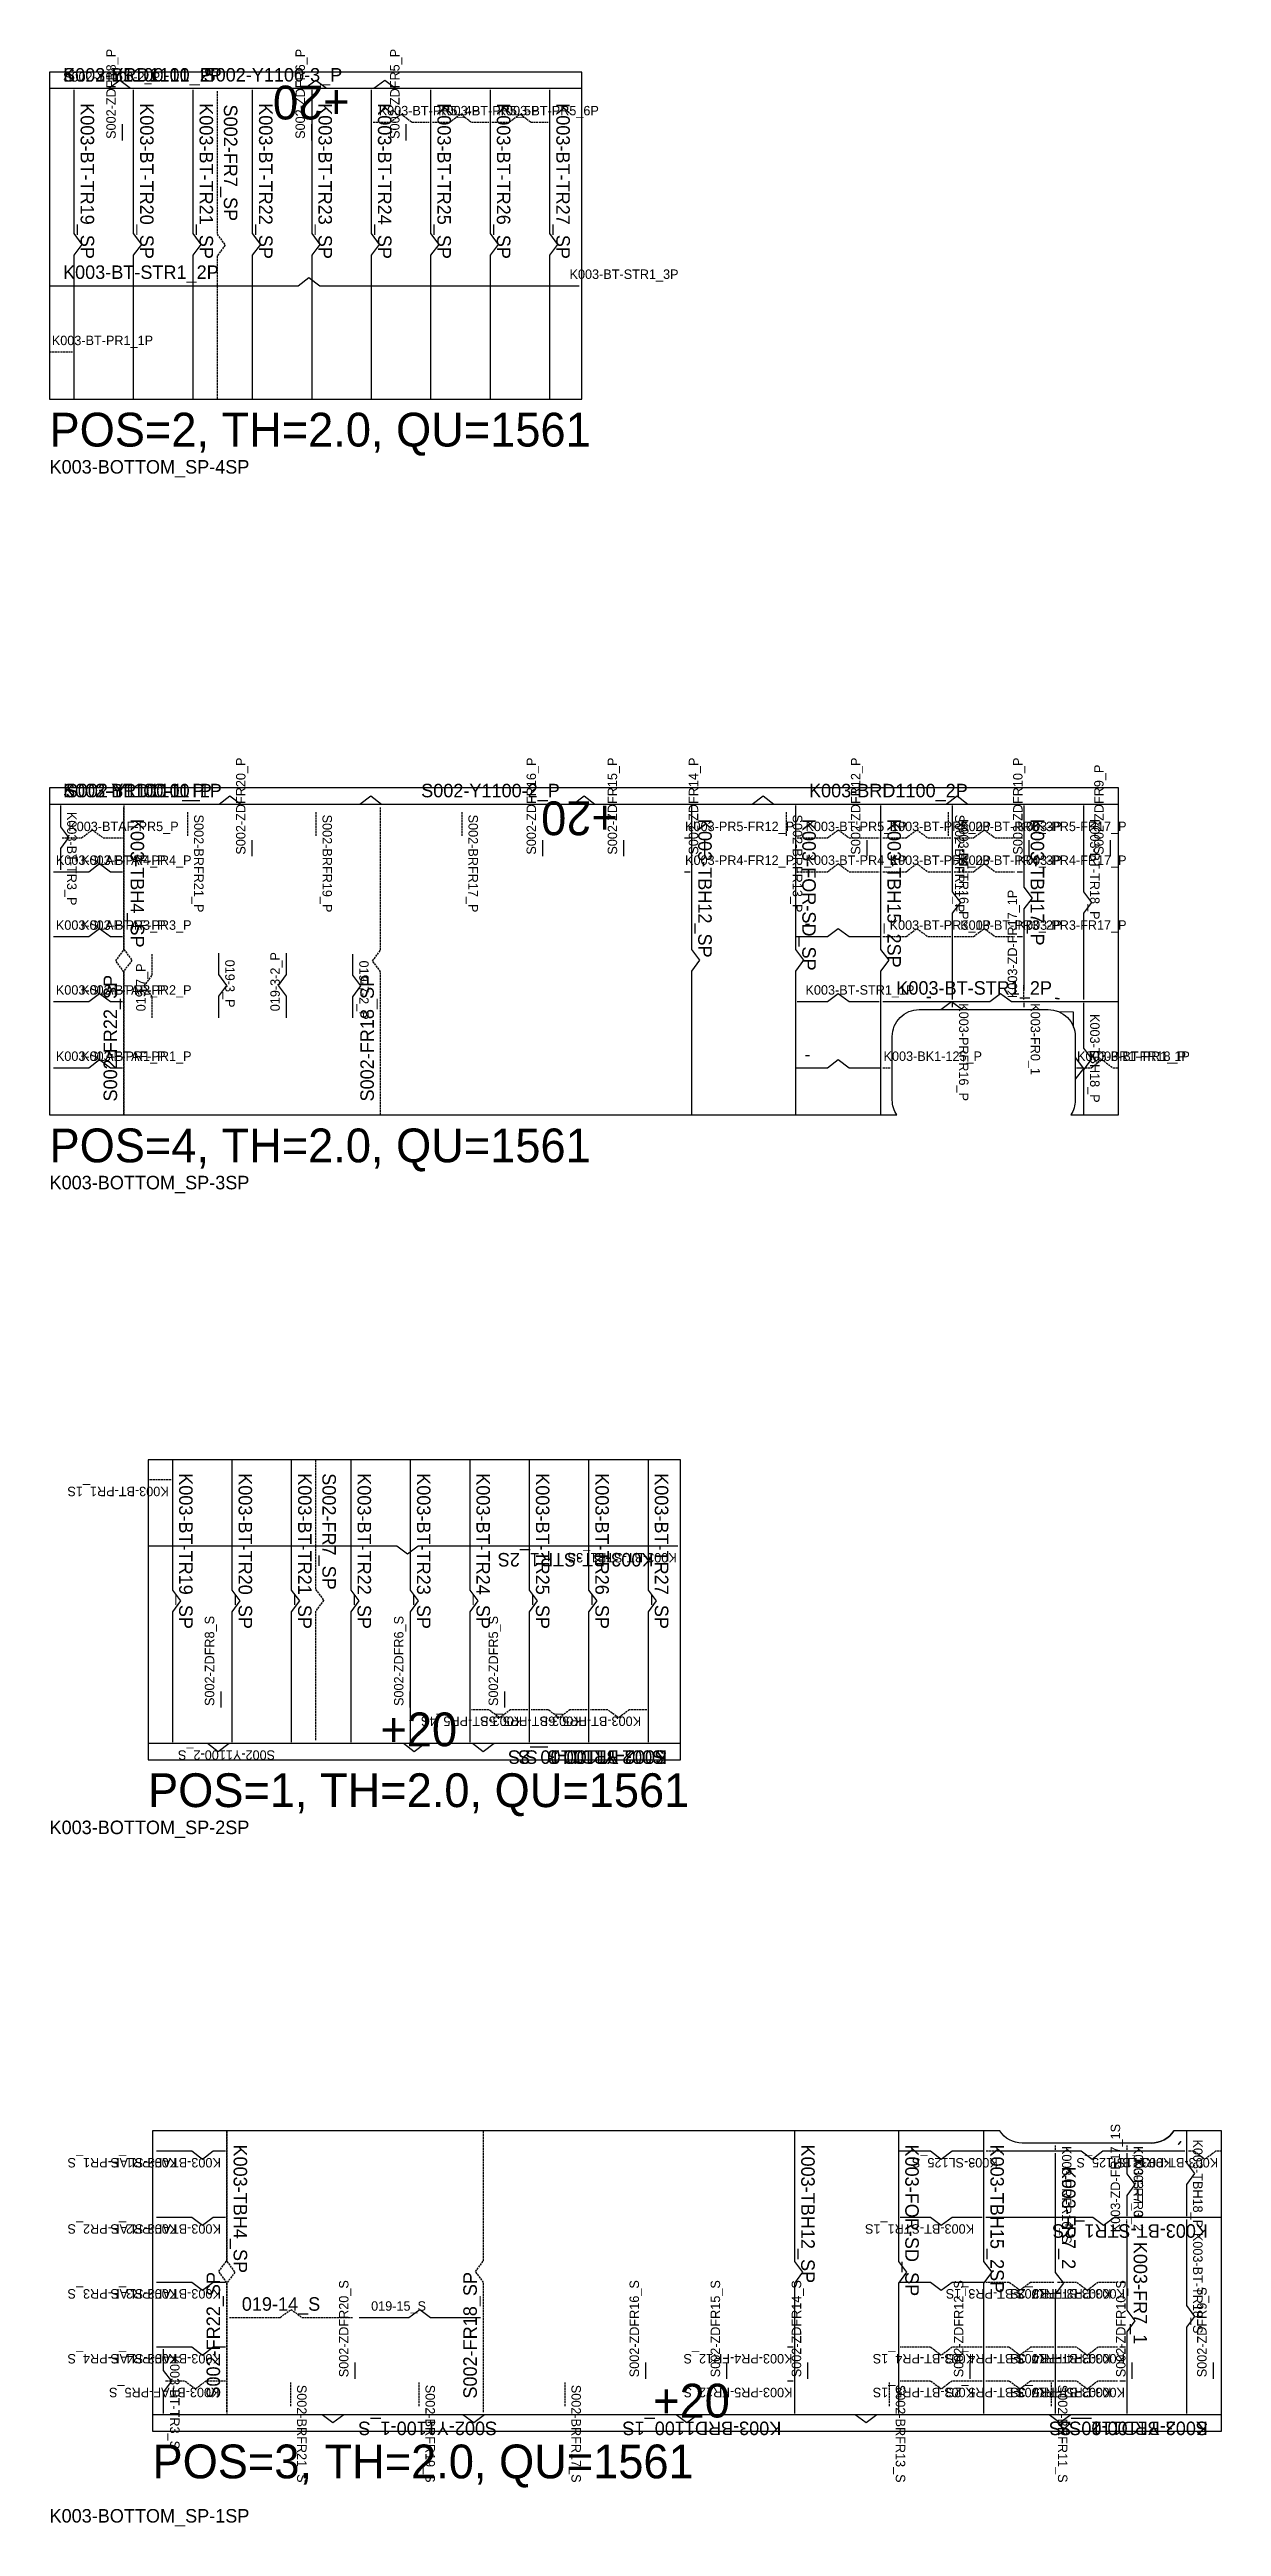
# Model space of a CAD drawing. Header units: inches. Extents: x -22688 to 5506, y -4302 to 14985.
# Drawn here: x -22688 to -18352, y 4828 to 13990 of the extents above; entities that cross this region are included whole.
import ezdxf

# ---------------------------------------------------------------- set-up
doc = ezdxf.new("R2010")
doc.units = ezdxf.units.IN
doc.header["$MEASUREMENT"] = 0
doc.linetypes.add('Dashed', pattern=[10, 7.5, -2.5])
doc.layers.get('0').update_dxf_attribs({"linetype": 'CONTINUOUS'})

msp = doc.modelspace()

# ---------------------------------------------------------------- texts
at = {"color": 7}
for s, height, rotation, p in [('S002-ZDFR8_P', 34.999999, 90, (-22442.809934, 13659.59392)), ('S002-ZDFR6_P', 34.999999, 90, (-21742.809934, 13659.59392)), ('S002-ZDFR5_P', 34.999999, 90, (-21392.809934, 13659.59392)), ('+20', 125, 180, (-21577.810545, 13856.594042)), ('K003-BT-TR19_SP', 50, 270, (-22572.81024, 13791.593127)), ('K003-BT-TR20_SP', 50, 270, (-22352.809782, 13791.593127)), ('K003-BT-TR21_SP', 50, 270, (-22132.810087, 13791.593127)), ('S002-FR7_SP', 50, 270, (-22042.809934, 13786.592821)), ('K003-BT-TR22_SP', 50, 270, (-21912.810392, 13791.593127)), ('K003-BT-TR23_SP', 50, 270, (-21692.809934, 13791.593127)), ('K003-BT-TR24_SP', 50, 270, (-21472.81024, 13791.593127)), ('K003-BT-TR25_SP', 50, 270, (-21252.810545, 13791.593127)), ('K003-BT-TR26_SP', 50, 270, (-21032.809324, 13791.593127)), ('K003-BT-TR27_SP', 50, 270, (-20812.809629, 13791.593127)), ('S002-ZDFR20_P', 34.999999, 90, (-21962.809629, 11012.09331)), ('S002-ZDFR16_P', 34.999999, 90, (-20887.809629, 11012.09331)), ('S002-ZDFR15_P', 34.999999, 90, (-20587.809629, 11012.09331)), ('S002-ZDFR14_P', 34.999999, 90, (-20287.809629, 11012.09331)), ('S002-ZDFR12_P', 34.999999, 90, (-19687.809629, 11012.09331)), ('S002-ZDFR10_P', 34.999999, 90, (-19087.809629, 11012.09331)), ('S002-ZDFR9_P', 34.999999, 90, (-18787.809629, 11012.09331)), ('+20', 125, 180, (-20585.31024, 11209.093432)), ('K003-BT-TR3_P', 34.999999, 270, (-22622.809477, 11170.293383)), ('K003-TBH4_SP', 50, 270, (-22387.809629, 11144.092516)), ('S002-BRFR21_P', 34.999999, 270, (-22152.809782, 11160.092883)), ('S002-BRFR19_P', 34.999999, 270, (-21677.809782, 11160.092883)), ('S002-BRFR17_P', 34.999999, 270, (-21137.809629, 11160.092883)), ('K003-TBH12_SP', 50, 270, (-20287.809629, 11144.092516)), ('S002-BRFR13_P', 34.999999, 270, (-19937.809629, 11160.092883)), ('K003-FOR-SD_SP', 50, 270, (-19902.809019, 11144.092516)), ('K003-TBH15_2SP', 50, 270, (-19587.809629, 11144.092516)), ('S002-BRFR11_P', 34.999999, 270, (-19337.809629, 11160.092883)), ('K003-BT-TR16_P', 34.999999, 270, (-19322.81024, 11144.092516)), ('K003-TBH17_P', 50, 270, (-19057.809324, 11144.092516)), ('K003-BT-TR18_P', 34.999999, 270, (-18837.809629, 11144.092516)), ('K003-ZD-FR17_1P', 34.999999, 90, (-19107.809324, 10481.383471)), ('019-3-2_P', 34.999999, 90, (-21835.809965, 10432.926134)), ('S002-FR22_SP', 50, 90, (-22437.809629, 10099.092821)), ('019-7_P', 34.999999, 90, (-22332.49423, 10432.564501)), ('019-3_P', 34.999999, 270, (-22037.809629, 10623.595385)), ('019-7-2_P', 34.999999, 270, (-21542.019529, 10620.340685)), ('S002-FR18_SP', 50, 90, (-21487.809629, 10099.092821)), ('K003-PRFR16_P', 34.999999, 270, (-19322.81024, 10462.49309)), ('K003-FR0_1', 34.999999, 270, (-19057.809324, 10462.49309)), ('-', 50, 351, (-18973.255796, 10462.554125)), ('-', 50, 351, (-18973.255796, 10462.554125)), ('K003-TBH18_P', 34.999999, 270, (-18837.809629, 10422.592883)), ('K003-BT-TR19_SP', 50, 270, (-22208.309812, 8724.092821)), ('K003-BT-TR20_SP', 50, 270, (-21988.309355, 8724.092821)), ('K003-BT-TR21_SP', 50, 270, (-21768.30966, 8724.092821)), ('S002-FR7_SP', 50, 270, (-21678.309507, 8724.092821)), ('K003-BT-TR22_SP', 50, 270, (-21548.309202, 8724.092821)), ('K003-BT-TR23_SP', 50, 270, (-21328.309507, 8724.092821)), ('K003-BT-TR24_SP', 50, 270, (-21108.309812, 8724.092821)), ('K003-BT-TR25_SP', 50, 270, (-20888.310117, 8724.092821)), ('K003-BT-TR26_SP', 50, 270, (-20668.308897, 8724.092821)), ('K003-BT-TR27_SP', 50, 270, (-20448.309202, 8724.092821)), ('K003-BT-PR1_1S', 34.999999, 180, (-22246.809263, 8674.092821)), ('K003-BT-STR1_2S', 50, 180, (-20453.309507, 8429.093127)), ('K003-BT-STR1_3S', 34.999999, 180, (-20367.309446, 8429.093127)), ('S002-ZDFR8_S', 34.999999, 90, (-22078.309507, 7863.09276)), ('S002-ZDFR6_S', 34.999999, 90, (-21378.309507, 7863.09276)), ('S002-ZDFR5_S', 34.999999, 90, (-21028.309507, 7863.09276)), ('K003-BT-PR5_4S', 34.999999, 180, (-20939.109678, 7824.092821)), ('K003-BT-PR5_5S', 34.999999, 180, (-20719.109983, 7824.092821)), ('K003-BT-PR5_6S', 34.999999, 180, (-20499.108763, 7824.092821)), ('S002-Y1100-2_S', 34.999999, 180, (-21853.309507, 7699.092821)), ('K003-BRD1100_2S', 50, 180, (-20403.309507, 7699.092821)), ('S002-Y1100-10_S', 50, 180, (-20403.309507, 7699.092821)), ('S002-Y1100-3_S', 50, 180, (-20413.310117, 7699.092821)), ('K003-TBH4_SP', 50, 270, (-22006.809873, 6241.203265)), ('K003-TBH12_SP', 50, 270, (-19906.809873, 6241.203265)), ('K003-FOR-SD_SP', 50, 270, (-19521.809263, 6241.203265)), ('K003-TBH15_2SP', 50, 270, (-19206.809873, 6241.203265)), ('K003-PRFR16_S', 34.999999, 270, (-18941.810484, 6235.603289)), ('K003-ZD-FR17_1S', 34.999999, 90, (-18726.809568, 5916.593127)), ('K003-FR7_3', 34.999999, 270, (-18676.809568, 6235.603289)), ('-', 50, 230.969681, (-18514.707823, 6267.486529)), ('K003-TBH18_P', 34.999999, 270, (-18456.809873, 6259.70302)), ('K003-SLAF-PR1_S', 34.999999, 180, (-22215.309782, 6191.203265)), ('K003-BTAF-PR1_S', 34.999999, 180, (-22053.809995, 6191.203265)), ('K003-SL125_S', 34.999999, 180, (-19179.493589, 6191.203265)), ('-', 50, 180, (-19263.160581, 6191.203265)), ('K003-FR7_2', 50, 270, (-18941.810484, 6159.203295)), ('K003-LBH125_S', 34.999999, 180, (-18536.810179, 6191.203265)), ('K003-BT-PR1_1S', 34.999999, 180, (-18364.109678, 6191.203265)), ('K003-FR0_2', 34.999999, 270, (-18676.809568, 6185.903124)), ('K003-SLAF-PR2_S', 34.999999, 180, (-22215.309782, 5946.20357)), ('K003-BTAF-PR2_S', 34.999999, 180, (-22053.809995, 5946.20357)), ('K003-BT-STR1_1S', 34.999999, 180, (-19267.15991, 5946.20357)), ('K003-BT-STR1_2S', 50, 180, (-18401.809568, 5946.20357)), ('K003-FR7_1', 50, 270, (-18676.809568, 5881.203417)), ('K003-BT-TR18_S', 34.999999, 270, (-18456.809873, 5914.2036)), ('K003-SLAF-PR3_S', 34.999999, 180, (-22215.309782, 5706.203417)), ('K003-BTAF-PR3_S', 34.999999, 180, (-22053.809995, 5706.203417)), ('S002-FR22_SP', 50, 90, (-22056.809873, 5301.203112)), ('S002-ZDFR20_S', 34.999999, 90, (-21581.809873, 5380.203204)), ('S002-FR18_SP', 50, 90, (-21106.809873, 5301.203112)), ('S002-ZDFR16_S', 34.999999, 90, (-20506.809873, 5380.203204)), ('S002-ZDFR15_S', 34.999999, 90, (-20206.809873, 5380.203204)), ('S002-ZDFR14_S', 34.999999, 90, (-19906.809873, 5380.203204)), ('K003-BT-PR3_1S', 34.999999, 180, (-18997.009153, 5706.203417)), ('S002-ZDFR12_S', 34.999999, 90, (-19306.809873, 5380.203204)), ('-', 50, 180, (-19263.160581, 5706.203417)), ('K003-BT-PR3_2S', 34.999999, 180, (-18759.109373, 5706.203417)), ('K003-PR3-FR17_S', 34.999999, 180, (-18708.859129, 5706.203417)), ('S002-ZDFR10_S', 34.999999, 90, (-18706.809873, 5380.203204)), ('S002-ZDFR9_S', 34.999999, 90, (-18406.809873, 5380.203204)), ('K003-SLAF-PR4_S', 34.999999, 180, (-22215.309782, 5466.203265)), ('K003-BTAF-PR4_S', 34.999999, 180, (-22053.809995, 5466.203265)), ('K003-BT-TR3_S', 34.999999, 270, (-22241.809721, 5460.403399)), ('K003-PR4-FR12_S', 34.999999, 180, (-19938.859434, 5466.203265)), ('K003-BT-PR4_1S', 34.999999, 180, (-19267.15991, 5466.203265)), ('K003-BT-PR4_2S', 34.999999, 180, (-18997.009153, 5466.203265)), ('K003-BT-PR4_3S', 34.999999, 180, (-18759.109373, 5466.203265)), ('K003-PR4-FR17_S', 34.999999, 180, (-18708.859129, 5466.203265)), ('K003-BTAF-PR5_S', 34.999999, 180, (-22059.110136, 5341.203265)), ('S002-BRFR21_S', 34.999999, 270, (-21771.810026, 5352.203326)), ('S002-BRFR19_S', 34.999999, 270, (-21296.809263, 5352.203326)), ('S002-BRFR17_S', 34.999999, 270, (-20756.809873, 5352.203326)), ('K003-PR5-FR12_S', 34.999999, 180, (-19938.859434, 5341.203265)), ('K003-BT-PR5_1S', 34.999999, 180, (-19267.15991, 5341.203265)), ('S002-BRFR13_S', 34.999999, 270, (-19556.809873, 5352.203326)), ('K003-BT-PR5_2S', 34.999999, 180, (-18997.009153, 5341.203265)), ('K003-BT-PR5_3S', 34.999999, 180, (-18759.109373, 5341.203265)), ('K003-PR5-FR17_S', 34.999999, 180, (-18708.859129, 5341.203265)), ('S002-BRFR11_S', 34.999999, 270, (-18956.809873, 5352.203326)), ('S002-Y1100-1_S', 50, 180, (-21031.809873, 5216.203265)), ('K003-BRD1100_1S', 50, 180, (-19980.309934, 5216.203265)), ('K003-BRD1100_2S', 50, 180, (-18401.809568, 5216.203265)), ('S002-Y1100-10_S', 50, 180, (-18401.809568, 5216.203265)), ('S002-Y1100-2_S', 50, 180, (-18401.809568, 5216.203265))]:
    msp.add_text(s, height=height, rotation=rotation, dxfattribs=at).set_placement(p)
for s, height, p in [('S002-Y1100-2_P', 34.999999, (-22637.810392, 13871.593432)), ('S002-Y1100-11_P', 50, (-22637.810392, 13871.593432)), ('K003-BRD1100_2P', 50, (-22637.810392, 13871.593432)), ('S002-Y1100-3_P', 50, (-22117.809934, 13871.593432)), ('K003-BT-PR5_4P', 34.999999, (-21470.010252, 13746.593432)), ('K003-BT-PR5_5P', 34.999999, (-21250.010557, 13746.593432)), ('K003-BT-PR5_6P', 34.999999, (-21030.010862, 13746.593432)), ('K003-BT-STR1_2P', 50, (-22637.810392, 13141.593127)), ('K003-BT-STR1_3P', 34.999999, (-20763.810606, 13141.593127)), ('K003-BT-PR1_1P', 34.999999, (-22679.309721, 12896.593432)), ('POS=2, TH=2.0, QU=1561', 125, (-22687.810392, 12521.593432)), ('K003-BOTTOM_SP-4SP', 50, (-22687.810392, 12421.593432)), ('S002-Y1100-11_P', 50, (-22637.809629, 11224.092821)), ('K003-BRD1100_1P', 50, (-22637.809629, 11224.092821)), ('S002-Y1100-1_P', 50, (-22627.809782, 11224.092821)), ('S002-Y1100-2_P', 50, (-21312.809629, 11224.092821)), ('K003-BRD1100_2P', 50, (-19877.809019, 11224.092821)), ('K003-BTAF-PR5_P', 34.999999, (-22618.50955, 11099.092821)), ('K003-PR5-FR12_P', 34.999999, (-20336.259336, 11099.092821)), ('K003-BT-PR5_1P', 34.999999, (-19890.959043, 11099.092821)), ('K003-BT-PR5_2P', 34.999999, (-19579.609556, 11099.092821)), ('K003-BT-PR5_3P', 34.999999, (-19318.510313, 11099.092821)), ('K003-PR5-FR17_P', 34.999999, (-19106.260557, 11099.092821)), ('K003-SLAF-PR4_P', 34.999999, (-22664.309568, 10974.092821)), ('K003-BTAF-PR4_P', 34.999999, (-22570.809812, 10974.092821)), ('K003-PR4-FR12_P', 34.999999, (-20336.259336, 10974.092821)), ('K003-BT-PR4_1P', 34.999999, (-19890.959043, 10974.092821)), ('K003-BT-PR4_2P', 34.999999, (-19579.609556, 10974.092821)), ('K003-BT-PR4_3P', 34.999999, (-19318.510313, 10974.092821)), ('K003-PR4-FR17_P', 34.999999, (-19106.260557, 10974.092821)), ('K003-SLAF-PR3_P', 34.999999, (-22664.309568, 10734.093432)), ('K003-BTAF-PR3_P', 34.999999, (-22570.809812, 10734.093432)), ('-', 50, (-19894.959898, 10734.093432)), ('K003-BT-PR3_1P', 34.999999, (-19579.609556, 10734.093432)), ('K003-BT-PR3_2P', 34.999999, (-19318.510313, 10734.093432)), ('K003-PR3-FR17_P', 34.999999, (-19106.260557, 10734.093432)), ('K003-BT-STR1_2P', 50, (-19554.809446, 10494.092516)), ('K003-SLAF-PR2_P', 34.999999, (-22664.309568, 10494.092516)), ('K003-BTAF-PR2_P', 34.999999, (-22570.809812, 10494.092516)), ('K003-BT-STR1_1P', 34.999999, (-19890.959043, 10494.092516)), ('-', 50, (-19445.959348, 10464.092211)), ('K003-SLAF-PR1_P', 34.999999, (-22664.309568, 10249.092821)), ('K003-BTAF-PR1_P', 34.999999, (-22570.809812, 10249.092821)), ('-', 50, (-19894.959898, 10249.092821)), ('K003-BK1-125_P', 34.999999, (-19602.110166, 10249.092821)), ('K003-PR1-FR18_P', 34.999999, (-18886.259336, 10249.092821)), ('K003-BT-PR1_1P', 34.999999, (-18843.510313, 10249.092821)), ('POS=4, TH=2.0, QU=1561', 125, (-22687.809629, 9874.092821)), ('K003-BOTTOM_SP-3SP', 50, (-22687.809629, 9774.092821)), ('+20', 125, (-21463.310117, 7714.092974)), ('POS=1, TH=2.0, QU=1561', 125, (-22323.309965, 7489.092974)), ('K003-BOTTOM_SP-2SP', 50, (-22687.809629, 7389.092974)), ('019-14_S', 50, (-21976.309843, 5626.203112)), ('019-15_S', 34.999999, (-21497.909422, 5626.203112)), ('+20', 125, (-20454.310484, 5231.203417)), ('POS=3, TH=2.0, QU=1561', 125, (-22306.809873, 5006.203417)), ('K003-BOTTOM_SP-1SP', 50, (-22687.809629, 4842.703204))]:
    msp.add_text(s, height=height, dxfattribs=at).set_placement(p)

# ---------------------------------------------------------------- linework, layer by layer
at = {"color": 7}
for p, q in [((-22417.809934, 13653.594164), (-22417.809934, 13713.593249)), ((-21717.809934, 13653.594164), (-21717.809934, 13713.593249)), ((-21367.809934, 13653.594164), (-21367.809934, 13713.593249)), ((-20767.809934, 13116.593127), (-20727.810545, 13116.593127)), ((-21937.809629, 11006.093554), (-21937.809629, 11066.092638)), ((-20862.809629, 11006.093554), (-20862.809629, 11066.092638)), ((-20562.809629, 11006.093554), (-20562.809629, 11066.092638)), ((-20338.310117, 11074.092821), (-20317.809934, 11074.092821)), ((-20262.809629, 11006.093554), (-20262.809629, 11066.092638)), ((-19662.809629, 11006.093554), (-19662.809629, 11066.092638)), ((-19108.309812, 11074.092821), (-19087.809629, 11074.092821)), ((-19062.809629, 11006.093554), (-19062.809629, 11066.092638)), ((-18762.809629, 11006.093554), (-18762.809629, 11066.092638)), ((-22672.809477, 10949.092821), (-22587.809629, 10949.092821)), ((-20338.310117, 10949.092821), (-20317.809934, 10949.092821)), ((-19108.309812, 10949.092821), (-19087.809629, 10949.092821)), ((-22672.809477, 10709.093432), (-22587.809629, 10709.093432)), ((-19108.309812, 10709.093432), (-19087.809629, 10709.093432)), ((-22672.809477, 10469.092516), (-22587.809629, 10469.092516)), ((-19347.81024, 10464.092211), (-19347.81024, 10448.093371)), ((-19082.809324, 10464.092211), (-19082.809324, 10448.093371)), ((-22672.809477, 10224.092821), (-22587.809629, 10224.092821)), ((-18888.310117, 10224.092821), (-18867.809934, 10224.092821)), ((-20363.310117, 8454.093127), (-20403.309507, 8454.093127)), ((-22053.309507, 7857.093005), (-22053.309507, 7917.092852)), ((-21353.309507, 7857.093005), (-21353.309507, 7917.092852)), ((-21003.309507, 7857.093005), (-21003.309507, 7917.092852)), ((-22206.809873, 6216.203265), (-22291.809721, 6216.203265)), ((-22206.809873, 5971.20357), (-22291.809721, 5971.20357)), ((-22206.809873, 5731.203417), (-22291.809721, 5731.203417)), ((-18706.809873, 5731.203417), (-18727.310056, 5731.203417)), ((-22206.809873, 5491.203265), (-22291.809721, 5491.203265)), ((-21556.809873, 5374.203448), (-21556.809873, 5434.203295)), ((-20481.809873, 5374.203448), (-20481.809873, 5434.203295)), ((-20181.809873, 5374.203448), (-20181.809873, 5434.203295)), ((-19936.810179, 5491.203265), (-19957.310362, 5491.203265)), ((-19881.809873, 5374.203448), (-19881.809873, 5434.203295)), ((-19281.809873, 5374.203448), (-19281.809873, 5434.203295)), ((-18706.809873, 5491.203265), (-18727.310056, 5491.203265)), ((-18681.809873, 5374.203448), (-18681.809873, 5434.203295)), ((-18381.809873, 5374.203448), (-18381.809873, 5434.203295)), ((-19936.810179, 5366.203265), (-19957.310362, 5366.203265)), ((-18706.809873, 5366.203265), (-18727.310056, 5366.203265))]:
    msp.add_line(p, q, dxfattribs=at)
at = {"color": 7, "linetype": 'Dashed'}
for p, q in [((-22687.810392, 12871.593432), (-22602.809782, 12871.593432)), ((-22177.809782, 11169.092516), (-22177.809782, 11079.093127)), ((-21702.809782, 11169.092516), (-21702.809782, 11079.093127)), ((-21162.809629, 11169.092516), (-21162.809629, 11079.093127)), ((-19962.809629, 11169.092516), (-19962.809629, 11079.093127)), ((-19362.809629, 11169.092516), (-19362.809629, 11079.093127)), ((-19082.809324, 10476.093249), (-19082.809324, 10528.992419)), ((-19604.809446, 10224.092821), (-19577.809019, 10224.092821)), ((-22238.309355, 8699.092821), (-22323.309965, 8699.092821)), ((-18966.810484, 6237.203173), (-18966.810484, 6221.20357)), ((-18701.809568, 6237.203173), (-18701.809568, 6221.20357)), ((-19174.569578, 6216.203265), (-19223.80969, 6216.203265)), ((-18701.809568, 5911.302904), (-18701.809568, 5964.2036)), ((-21796.810026, 5361.202959), (-21796.810026, 5271.20357)), ((-21321.809263, 5361.202959), (-21321.809263, 5271.20357)), ((-20781.809873, 5361.202959), (-20781.809873, 5271.20357)), ((-19581.809873, 5361.202959), (-19581.809873, 5271.20357)), ((-18981.809873, 5361.202959), (-18981.809873, 5271.20357))]:
    msp.add_line(p, q, dxfattribs=at)
at = {"color": 7}
for points in [[(-22687.810392, 13906.594042), (-22687.810392, 12696.593432), (-20717.809934, 12696.593432), (-20717.809934, 13906.594042), (-22687.810392, 13906.594042)], [(-22687.810392, 13906.594042), (-22687.810392, 12696.593432), (-20717.809934, 12696.593432), (-20717.809934, 13906.594042), (-22687.810392, 13906.594042)], [(-22687.810392, 13846.593432), (-22467.809934, 13846.593432), (-22427.809782, 13876.593737), (-22387.810392, 13846.593432), (-22167.809934, 13846.593432)], [(-22687.810392, 13846.593432), (-21742.809934, 13846.593432), (-21702.809782, 13876.593737), (-21662.810392, 13846.593432), (-20717.809934, 13846.593432)], [(-22687.810392, 13846.593432), (-21742.809934, 13846.593432), (-21702.809782, 13876.593737), (-21662.810392, 13846.593432), (-20717.809934, 13846.593432)], [(-22597.81024, 13841.593127), (-22597.81024, 13309.093432), (-22567.809934, 13269.094042), (-22597.81024, 13229.093127), (-22597.81024, 12696.593432)], [(-22377.809782, 13841.593127), (-22377.809782, 13309.093432), (-22347.81024, 13269.094042), (-22377.809782, 13229.093127), (-22377.809782, 12696.593432)], [(-22167.809934, 13846.593432), (-21487.809629, 13846.593432), (-21447.81024, 13876.593737), (-21407.809324, 13846.593432), (-20727.810545, 13846.593432)], [(-22157.810087, 13841.593127), (-22157.810087, 13309.093432), (-22127.809782, 13269.094042), (-22157.810087, 13229.093127), (-22157.810087, 12696.593432)], [(-21937.810392, 13841.593127), (-21937.810392, 13309.093432), (-21907.810087, 13269.094042), (-21937.810392, 13229.093127), (-21937.810392, 12696.593432)], [(-21717.809934, 13841.593127), (-21717.809934, 13309.093432), (-21687.810392, 13269.094042), (-21717.809934, 13229.093127), (-21717.809934, 12696.593432)], [(-21497.81024, 13841.593127), (-21497.81024, 13309.093432), (-21467.809934, 13269.094042), (-21497.81024, 13229.093127), (-21497.81024, 12696.593432)], [(-21277.810545, 13841.593127), (-21277.810545, 13309.093432), (-21247.81024, 13269.094042), (-21277.810545, 13229.093127), (-21277.810545, 12696.593432)], [(-21057.809324, 13841.593127), (-21057.809324, 13309.093432), (-21027.810545, 13269.094042), (-21057.809324, 13229.093127), (-21057.809324, 12696.593432)], [(-20837.809629, 13841.593127), (-20837.809629, 13309.093432), (-20807.809324, 13269.094042), (-20837.809629, 13229.093127), (-20837.809629, 12696.593432)], [(-22687.810392, 13116.593127), (-21767.809934, 13116.593127), (-21727.809782, 13146.593432), (-21687.810392, 13116.593127), (-20767.809934, 13116.593127)], [(-22687.809629, 11199.092821), (-20750.309629, 11199.092821), (-20710.31024, 11229.093127), (-20670.309324, 11199.092821), (-18732.809324, 11199.092821)], [(-22687.809629, 11199.092821), (-21539.559812, 11199.092821), (-21499.560423, 11229.093127), (-21459.559507, 11199.092821), (-20311.30969, 11199.092821)], [(-22677.809782, 11199.092821), (-22060.309477, 11199.092821), (-22020.309324, 11229.093127), (-21980.309934, 11199.092821), (-21362.809629, 11199.092821)], [(-22647.809477, 11194.092516), (-22647.809477, 11115.093188), (-22617.809934, 11075.092272), (-22647.809477, 11035.092883), (-22647.809477, 10956.093554)], [(-21362.809629, 11199.092821), (-20087.809629, 11199.092821), (-20047.81024, 11229.093127), (-20007.809324, 11199.092821), (-18732.809324, 11199.092821)], [(-20312.809629, 11194.092516), (-20312.809629, 10661.592821), (-20282.809324, 10621.593432), (-20312.809629, 10581.592516), (-20312.809629, 10049.092821)], [(-19927.809019, 11199.092821), (-19370.309324, 11199.092821), (-19330.309934, 11229.093127), (-19290.309019, 11199.092821), (-18732.809324, 11199.092821)], [(-19927.809019, 11194.092516), (-19927.809019, 10661.592821), (-19897.81024, 10621.593432), (-19927.809019, 10581.592516), (-19927.809019, 10049.092821)], [(-19612.809629, 11194.092516), (-19612.809629, 10661.592821), (-19582.809324, 10621.593432), (-19612.809629, 10581.592516), (-19612.809629, 10049.092821)], [(-19347.81024, 11194.092516), (-19347.81024, 10875.092272), (-19317.809934, 10835.092883), (-19347.81024, 10795.093493), (-19347.81024, 10476.093249)], [(-19082.809324, 11194.092516), (-19082.809324, 10891.593127), (-19052.809019, 10851.592211), (-19082.809324, 10811.592821), (-19082.809324, 10509.093432)], [(-18862.809629, 11194.092516), (-18862.809629, 10875.092272), (-18832.809324, 10835.092883), (-18862.809629, 10795.093493), (-18862.809629, 10476.093249)], [(-22587.809629, 10949.092821), (-22542.809934, 10949.092821), (-22502.809782, 10979.093127), (-22462.809629, 10949.092821), (-22417.809934, 10949.092821)], [(-22587.809629, 10709.093432), (-22542.809934, 10709.093432), (-22502.809782, 10739.092211), (-22462.809629, 10709.093432), (-22417.809934, 10709.093432)], [(-19926.30908, 10709.093432), (-19809.559507, 10709.093432), (-19769.560117, 10739.092211), (-19729.559202, 10709.093432), (-19612.809629, 10709.093432)], [(-22062.809629, 10647.429613), (-22062.809629, 10568.260912), (-22032.809324, 10528.261523), (-22062.809629, 10488.260607), (-22062.809629, 10409.093432)], [(-21810.809965, 10409.093432), (-21810.809965, 10488.260607), (-21840.809507, 10528.261523), (-21810.809965, 10568.260912), (-21810.809965, 10647.429613)], [(-21567.019529, 10643.811755), (-21567.019529, 10566.452746), (-21537.02075, 10526.45183), (-21567.019529, 10486.452441), (-21567.019529, 10409.093432)], [(-22587.809629, 10469.092516), (-22542.809934, 10469.092516), (-22502.809782, 10499.092821), (-22462.809629, 10469.092516), (-22417.809934, 10469.092516)], [(-19921.310301, 10469.092516), (-19809.559507, 10469.092516), (-19769.560117, 10499.092821), (-19729.559202, 10469.092516), (-19617.809934, 10469.092516)], [(-19604.809446, 10469.092516), (-19208.810301, 10469.092516), (-19168.809385, 10499.092821), (-19128.809995, 10469.092516), (-18732.809324, 10469.092516)], [(-19469.810362, 10439.092211), (-19390.559263, 10439.092211), (-19350.559873, 10469.092516), (-19310.560484, 10439.092211), (-19231.309385, 10439.092211)], [(-18862.809629, 10464.092211), (-18862.809629, 10296.593432), (-18832.809324, 10256.592516), (-18862.809629, 10216.593127), (-18862.809629, 10049.092821)], [(-18892.809934, 10339.092211), (-18892.809934, 10261.592821), (-18862.809629, 10221.593432), (-18892.809934, 10181.592516), (-18892.809934, 10104.093127)], [(-22587.809629, 10224.092821), (-22542.809934, 10224.092821), (-22502.809782, 10254.093127), (-22462.809629, 10224.092821), (-22417.809934, 10224.092821)], [(-19926.30908, 10224.092821), (-19809.559507, 10224.092821), (-19769.560117, 10254.093127), (-19729.559202, 10224.092821), (-19612.809629, 10224.092821)], [(-20353.309507, 8774.092821), (-22323.309965, 8774.092821), (-22323.309965, 7664.092974), (-20353.309507, 7664.092974), (-20353.309507, 8774.092821)], [(-20353.309507, 8774.092821), (-22323.309965, 8774.092821), (-22323.309965, 7664.092974), (-20353.309507, 7664.092974), (-20353.309507, 8774.092821)], [(-22233.309812, 8774.092821), (-22233.309812, 8291.593127), (-22203.309507, 8251.592211), (-22233.309812, 8211.592821), (-22233.309812, 7729.093127)], [(-22013.309355, 8774.092821), (-22013.309355, 8291.593127), (-21983.309812, 8251.592211), (-22013.309355, 8211.592821), (-22013.309355, 7729.093127)], [(-21793.30966, 8774.092821), (-21793.30966, 8291.593127), (-21763.309355, 8251.592211), (-21793.30966, 8211.592821), (-21793.30966, 7729.093127)], [(-21573.309202, 8774.092821), (-21573.309202, 8291.593127), (-21543.308897, 8251.592211), (-21573.309202, 8211.592821), (-21573.309202, 7729.093127)], [(-21353.309507, 8774.092821), (-21353.309507, 8291.593127), (-21323.309202, 8251.592211), (-21353.309507, 8211.592821), (-21353.309507, 7729.093127)], [(-21133.309812, 8774.092821), (-21133.309812, 8291.593127), (-21103.309507, 8251.592211), (-21133.309812, 8211.592821), (-21133.309812, 7729.093127)], [(-20913.310117, 8774.092821), (-20913.310117, 8291.593127), (-20883.309812, 8251.592211), (-20913.310117, 8211.592821), (-20913.310117, 7729.093127)], [(-20693.308897, 8774.092821), (-20693.308897, 8291.593127), (-20663.310117, 8251.592211), (-20693.308897, 8211.592821), (-20693.308897, 7729.093127)], [(-20473.309202, 8774.092821), (-20473.309202, 8291.593127), (-20443.308897, 8251.592211), (-20473.309202, 8211.592821), (-20473.309202, 7729.093127)], [(-20403.309507, 8454.093127), (-21323.309202, 8454.093127), (-21363.310117, 8424.092821), (-21403.309507, 8454.093127), (-22323.309965, 8454.093127)], [(-21803.309507, 7724.092821), (-22023.309965, 7724.092821), (-22063.309355, 7694.092516), (-22103.309507, 7724.092821), (-22323.309965, 7724.092821)], [(-20353.309507, 7724.092821), (-21298.309202, 7724.092821), (-21338.310117, 7694.092516), (-21378.309507, 7724.092821), (-22323.309965, 7724.092821)], [(-20353.309507, 7724.092821), (-21298.309202, 7724.092821), (-21338.310117, 7694.092516), (-21378.309507, 7724.092821), (-22323.309965, 7724.092821)], [(-20363.310117, 7724.092821), (-21043.308897, 7724.092821), (-21083.309812, 7694.092516), (-21123.309202, 7724.092821), (-21803.309507, 7724.092821)], [(-19931.809873, 6291.203265), (-19931.809873, 5808.70357), (-19901.809568, 5768.703417), (-19931.809873, 5728.703265), (-19931.809873, 5246.20357)], [(-19546.809263, 6291.203265), (-19546.809263, 5808.70357), (-19516.810484, 5768.703417), (-19546.809263, 5728.703265), (-19546.809263, 5246.20357)], [(-19231.809873, 6291.203265), (-19231.809873, 5808.70357), (-19201.809568, 5768.703417), (-19231.809873, 5728.703265), (-19231.809873, 5246.20357)], [(-18481.809873, 6291.203265), (-18481.809873, 6173.702959), (-18451.809568, 6133.70357), (-18481.809873, 6093.703417), (-18481.809873, 5976.203112)], [(-22036.810179, 6216.203265), (-22081.809873, 6216.203265), (-22121.810026, 6186.202959), (-22161.810179, 6216.203265), (-22206.809873, 6216.203265)], [(-19231.809873, 6216.203265), (-19348.559446, 6216.203265), (-19388.560362, 6186.202959), (-19428.559751, 6216.203265), (-19545.309324, 6216.203265)], [(-18486.810179, 6216.203265), (-18790.690489, 6216.203265), (-18830.689878, 6186.202959), (-18870.689268, 6216.203265), (-19174.569578, 6216.203265)], [(-18966.810484, 6209.203295), (-18966.810484, 5767.703204), (-18936.810179, 5727.703051), (-18966.810484, 5687.702898), (-18966.810484, 5246.20357)], [(-18701.809568, 6209.203295), (-18701.809568, 6132.703356), (-18671.809263, 6092.703204), (-18701.809568, 6052.703051), (-18701.809568, 5976.203112)], [(-22036.810179, 5971.20357), (-22081.809873, 5971.20357), (-22121.810026, 5941.203265), (-22161.810179, 5971.20357), (-22206.809873, 5971.20357)], [(-19236.810179, 5971.20357), (-19348.559446, 5971.20357), (-19388.560362, 5941.203265), (-19428.559751, 5971.20357), (-19540.310545, 5971.20357)], [(-18351.809568, 5971.20357), (-18747.81024, 5971.20357), (-18787.809629, 5941.203265), (-18827.810545, 5971.20357), (-19223.80969, 5971.20357)], [(-18481.809873, 5964.2036), (-18481.809873, 5645.203356), (-18451.809568, 5605.203204), (-18481.809873, 5565.203051), (-18481.809873, 5246.20357)], [(-18701.809568, 5931.203417), (-18701.809568, 5628.703265), (-18671.809263, 5588.703112), (-18701.809568, 5548.702959), (-18701.809568, 5246.20357)], [(-22036.810179, 5731.203417), (-22081.809873, 5731.203417), (-22121.810026, 5701.203112), (-22161.810179, 5731.203417), (-22206.809873, 5731.203417)], [(-19231.809873, 5731.203417), (-19348.559446, 5731.203417), (-19388.560362, 5701.203112), (-19428.559751, 5731.203417), (-19545.309324, 5731.203417)], [(-21542.809934, 5601.203112), (-21358.309812, 5601.203112), (-21318.310423, 5631.203417), (-21278.309507, 5601.203112), (-21093.809385, 5601.203112)], [(-22266.809721, 5484.203295), (-22266.809721, 5405.203204), (-22236.810179, 5365.203051), (-22266.809721, 5325.203661), (-22266.809721, 5246.20357)], [(-22036.810179, 5491.203265), (-22081.809873, 5491.203265), (-22121.810026, 5461.202959), (-22161.810179, 5491.203265), (-22206.809873, 5491.203265)], [(-18351.809568, 5241.203265), (-20289.309568, 5241.203265), (-20329.310484, 5211.202959), (-20369.309873, 5241.203265), (-22306.809873, 5241.203265)], [(-19930.309934, 5241.203265), (-21078.559751, 5241.203265), (-21118.560667, 5211.202959), (-21158.560056, 5241.203265), (-22306.809873, 5241.203265)], [(-20981.809873, 5241.203265), (-21599.310179, 5241.203265), (-21639.309568, 5211.202959), (-21679.309721, 5241.203265), (-22296.810026, 5241.203265)], [(-18351.809568, 5241.203265), (-19626.809568, 5241.203265), (-19666.810484, 5211.202959), (-19706.809873, 5241.203265), (-20981.809873, 5241.203265)], [(-18351.809568, 5241.203265), (-18909.309263, 5241.203265), (-18949.310179, 5211.202959), (-18989.309568, 5241.203265), (-19546.809263, 5241.203265)]]:
    msp.add_lwpolyline(points, dxfattribs=at)
at = {"color": 7, "linetype": 'Dashed'}
for points in [[(-22067.809934, 13836.592821), (-22067.809934, 13306.594042), (-22037.810392, 13266.593127), (-22067.809934, 13226.593737), (-22067.809934, 12696.593432)], [(-21490.809507, 13721.593432), (-21426.809568, 13721.593432), (-21386.810179, 13751.593737), (-21346.810789, 13721.593432), (-21282.809324, 13721.593432)], [(-21270.809812, 13721.593432), (-21206.809873, 13721.593432), (-21166.810484, 13751.593737), (-21126.809568, 13721.593432), (-21062.809629, 13721.593432)], [(-21050.810117, 13721.593432), (-20986.810179, 13721.593432), (-20946.810789, 13751.593737), (-20906.809873, 13721.593432), (-20842.809934, 13721.593432)], [(-22412.809629, 10049.092821), (-22412.809629, 10579.093127), (-22442.809934, 10619.092516), (-22412.809629, 10659.093432), (-22412.809629, 11189.092211)], [(-22412.809629, 11194.092516), (-22412.809629, 10661.592821), (-22382.809324, 10621.593432), (-22412.809629, 10581.592516), (-22412.809629, 10049.092821)], [(-21462.809629, 10049.092821), (-21462.809629, 10579.093127), (-21492.809934, 10619.092516), (-21462.809629, 10659.093432), (-21462.809629, 11189.092211)], [(-22640.809507, 11074.092821), (-22569.309873, 11074.092821), (-22529.309721, 11104.093127), (-22489.309568, 11074.092821), (-22417.809934, 11074.092821)], [(-19921.310301, 11074.092821), (-19809.559507, 11074.092821), (-19769.560117, 11104.093127), (-19729.559202, 11074.092821), (-19617.809934, 11074.092821)], [(-19604.809446, 11074.092821), (-19518.809385, 11074.092821), (-19478.809995, 11104.093127), (-19438.80908, 11074.092821), (-19352.809019, 11074.092821)], [(-19340.809507, 11074.092821), (-19269.309873, 11074.092821), (-19229.310484, 11104.093127), (-19189.309568, 11074.092821), (-19117.809934, 11074.092821)], [(-19921.310301, 10949.092821), (-19809.559507, 10949.092821), (-19769.560117, 10979.093127), (-19729.559202, 10949.092821), (-19617.809934, 10949.092821)], [(-19604.809446, 10949.092821), (-19518.809385, 10949.092821), (-19478.809995, 10979.093127), (-19438.80908, 10949.092821), (-19352.809019, 10949.092821)], [(-19340.809507, 10949.092821), (-19269.309873, 10949.092821), (-19229.310484, 10979.093127), (-19189.309568, 10949.092821), (-19117.809934, 10949.092821)], [(-19604.809446, 10709.093432), (-19518.809385, 10709.093432), (-19478.809995, 10739.092211), (-19438.80908, 10709.093432), (-19352.809019, 10709.093432)], [(-19340.809507, 10709.093432), (-19269.309873, 10709.093432), (-19229.310484, 10739.092211), (-19189.309568, 10709.093432), (-19117.809934, 10709.093432)], [(-22307.49423, 10409.093432), (-22307.49423, 10486.452441), (-22337.493772, 10526.45183), (-22307.49423, 10566.452746), (-22307.49423, 10643.811755)], [(-18855.810423, 10224.092821), (-18834.309263, 10224.092821), (-18794.309873, 10254.093127), (-18754.310484, 10224.092821), (-18732.809324, 10224.092821)], [(-21703.309507, 8774.092821), (-21703.309507, 8294.092516), (-21673.309965, 8254.093127), (-21703.309507, 8214.092211), (-21703.309507, 7734.092669)], [(-20918.308897, 7849.092821), (-20982.310362, 7849.092821), (-21022.309751, 7819.092516), (-21062.309141, 7849.092821), (-21126.30908, 7849.092821)], [(-20698.309202, 7849.092821), (-20762.309141, 7849.092821), (-20802.310056, 7819.092516), (-20842.309446, 7849.092821), (-20906.309385, 7849.092821)], [(-20478.309507, 7849.092821), (-20542.309446, 7849.092821), (-20582.310362, 7819.092516), (-20622.309751, 7849.092821), (-20686.30969, 7849.092821)], [(-22031.809873, 5251.203112), (-22031.809873, 5731.203417), (-22061.810179, 5771.20357), (-22031.809873, 5811.202959), (-22031.809873, 6291.203265)], [(-22031.809873, 6291.203265), (-22031.809873, 5808.70357), (-22001.809568, 5768.703417), (-22031.809873, 5728.703265), (-22031.809873, 5246.20357)], [(-21081.809873, 5251.203112), (-21081.809873, 5731.203417), (-21111.810179, 5771.20357), (-21081.809873, 5811.202959), (-21081.809873, 6291.203265)], [(-18351.809568, 6216.203265), (-18373.310728, 6216.203265), (-18413.310117, 6186.202959), (-18453.309507, 6216.203265), (-18474.810667, 6216.203265)], [(-18971.809263, 5731.203417), (-19057.809324, 5731.203417), (-19097.81024, 5701.203112), (-19137.809629, 5731.203417), (-19223.80969, 5731.203417)], [(-18736.810179, 5731.203417), (-18808.309812, 5731.203417), (-18848.310728, 5701.203112), (-18888.310117, 5731.203417), (-18959.809751, 5731.203417)], [(-22021.810026, 5601.203112), (-21834.310026, 5601.203112), (-21794.309873, 5631.203417), (-21754.309721, 5601.203112), (-21566.810484, 5601.203112)], [(-19236.810179, 5491.203265), (-19348.559446, 5491.203265), (-19388.560362, 5461.202959), (-19428.559751, 5491.203265), (-19540.310545, 5491.203265)], [(-18971.809263, 5491.203265), (-19057.809324, 5491.203265), (-19097.81024, 5461.202959), (-19137.809629, 5491.203265), (-19223.80969, 5491.203265)], [(-18736.810179, 5491.203265), (-18808.309812, 5491.203265), (-18848.310728, 5461.202959), (-18888.310117, 5491.203265), (-18959.809751, 5491.203265)], [(-22036.810179, 5366.203265), (-22108.309812, 5366.203265), (-22148.309965, 5336.202959), (-22188.310117, 5366.203265), (-22259.809751, 5366.203265)], [(-19236.810179, 5366.203265), (-19348.559446, 5366.203265), (-19388.560362, 5336.202959), (-19428.559751, 5366.203265), (-19540.310545, 5366.203265)], [(-18971.809263, 5366.203265), (-19057.809324, 5366.203265), (-19097.81024, 5336.202959), (-19137.809629, 5366.203265), (-19223.80969, 5366.203265)], [(-18736.810179, 5366.203265), (-18808.309812, 5366.203265), (-18848.310728, 5336.202959), (-18888.310117, 5366.203265), (-18959.809751, 5366.203265)]]:
    msp.add_lwpolyline(points, dxfattribs=at)
at = {"color": 7}
for points in [[(-22687.809629, 10049.092821), (-19553.326292, 10049.092821, -0.146627), (-19569.810362, 10104.093127), (-19569.810362, 10339.092211, -0.414214), (-19469.810362, 10439.092211), (-18992.809934, 10439.092211, -0.414214), (-18892.809934, 10339.092211), (-18892.809934, 10104.093127, -0.146629), (-18909.292478, 10049.092821), (-18732.809324, 10049.092821), (-18732.809324, 11259.093432), (-22687.809629, 11259.093432), (-22687.809629, 10049.092821)], [(-22687.809629, 10049.092821), (-19553.326292, 10049.092821, -0.146627), (-19569.810362, 10104.093127), (-19569.810362, 10339.092211, -0.414214), (-19469.810362, 10439.092211), (-18992.809934, 10439.092211, -0.414214), (-18892.809934, 10339.092211), (-18892.809934, 10104.093127, -0.146629), (-18909.292478, 10049.092821), (-18732.809324, 10049.092821), (-18732.809324, 11259.093432), (-22687.809629, 11259.093432), (-22687.809629, 10049.092821)], [(-18992.809934, 10439.092211, -0.096648), (-18955.216856, 10431.757311), (-18900.886411, 10431.01726), (-18900.144834, 10376.68529, -0.096648), (-18892.809934, 10339.092211, -0.096648)], [(-18351.809568, 5181.203417), (-18351.809568, 6291.203265), (-18528.292722, 6291.203265, -0.252262), (-18611.810179, 6246.20357), (-19088.810606, 6246.20357, -0.252265), (-19172.326536, 6291.203265), (-22306.809873, 6291.203265), (-22306.809873, 5181.203417), (-18351.809568, 5181.203417)], [(-18351.809568, 5181.203417), (-18351.809568, 6291.203265), (-18528.292722, 6291.203265, -0.252262), (-18611.810179, 6246.20357), (-19088.810606, 6246.20357, -0.252265), (-19172.326536, 6291.203265), (-22306.809873, 6291.203265), (-22306.809873, 5181.203417), (-18351.809568, 5181.203417)]]:
    msp.add_lwpolyline(points, format="xyb", dxfattribs=at)
msp.add_arc((-18611.810179, 6346.205096), 100.001442, 269.999756, 326.632324, dxfattribs=at)

msp.set_redraw_order([(e.dxf.handle, doc.entitydb.next_handle()) for e in msp.query("TEXT MTEXT ATTDEF DIMENSION ARC_DIMENSION")])  # texts and dimensions are drawn at this point

doc.saveas('drawing.dxf')
